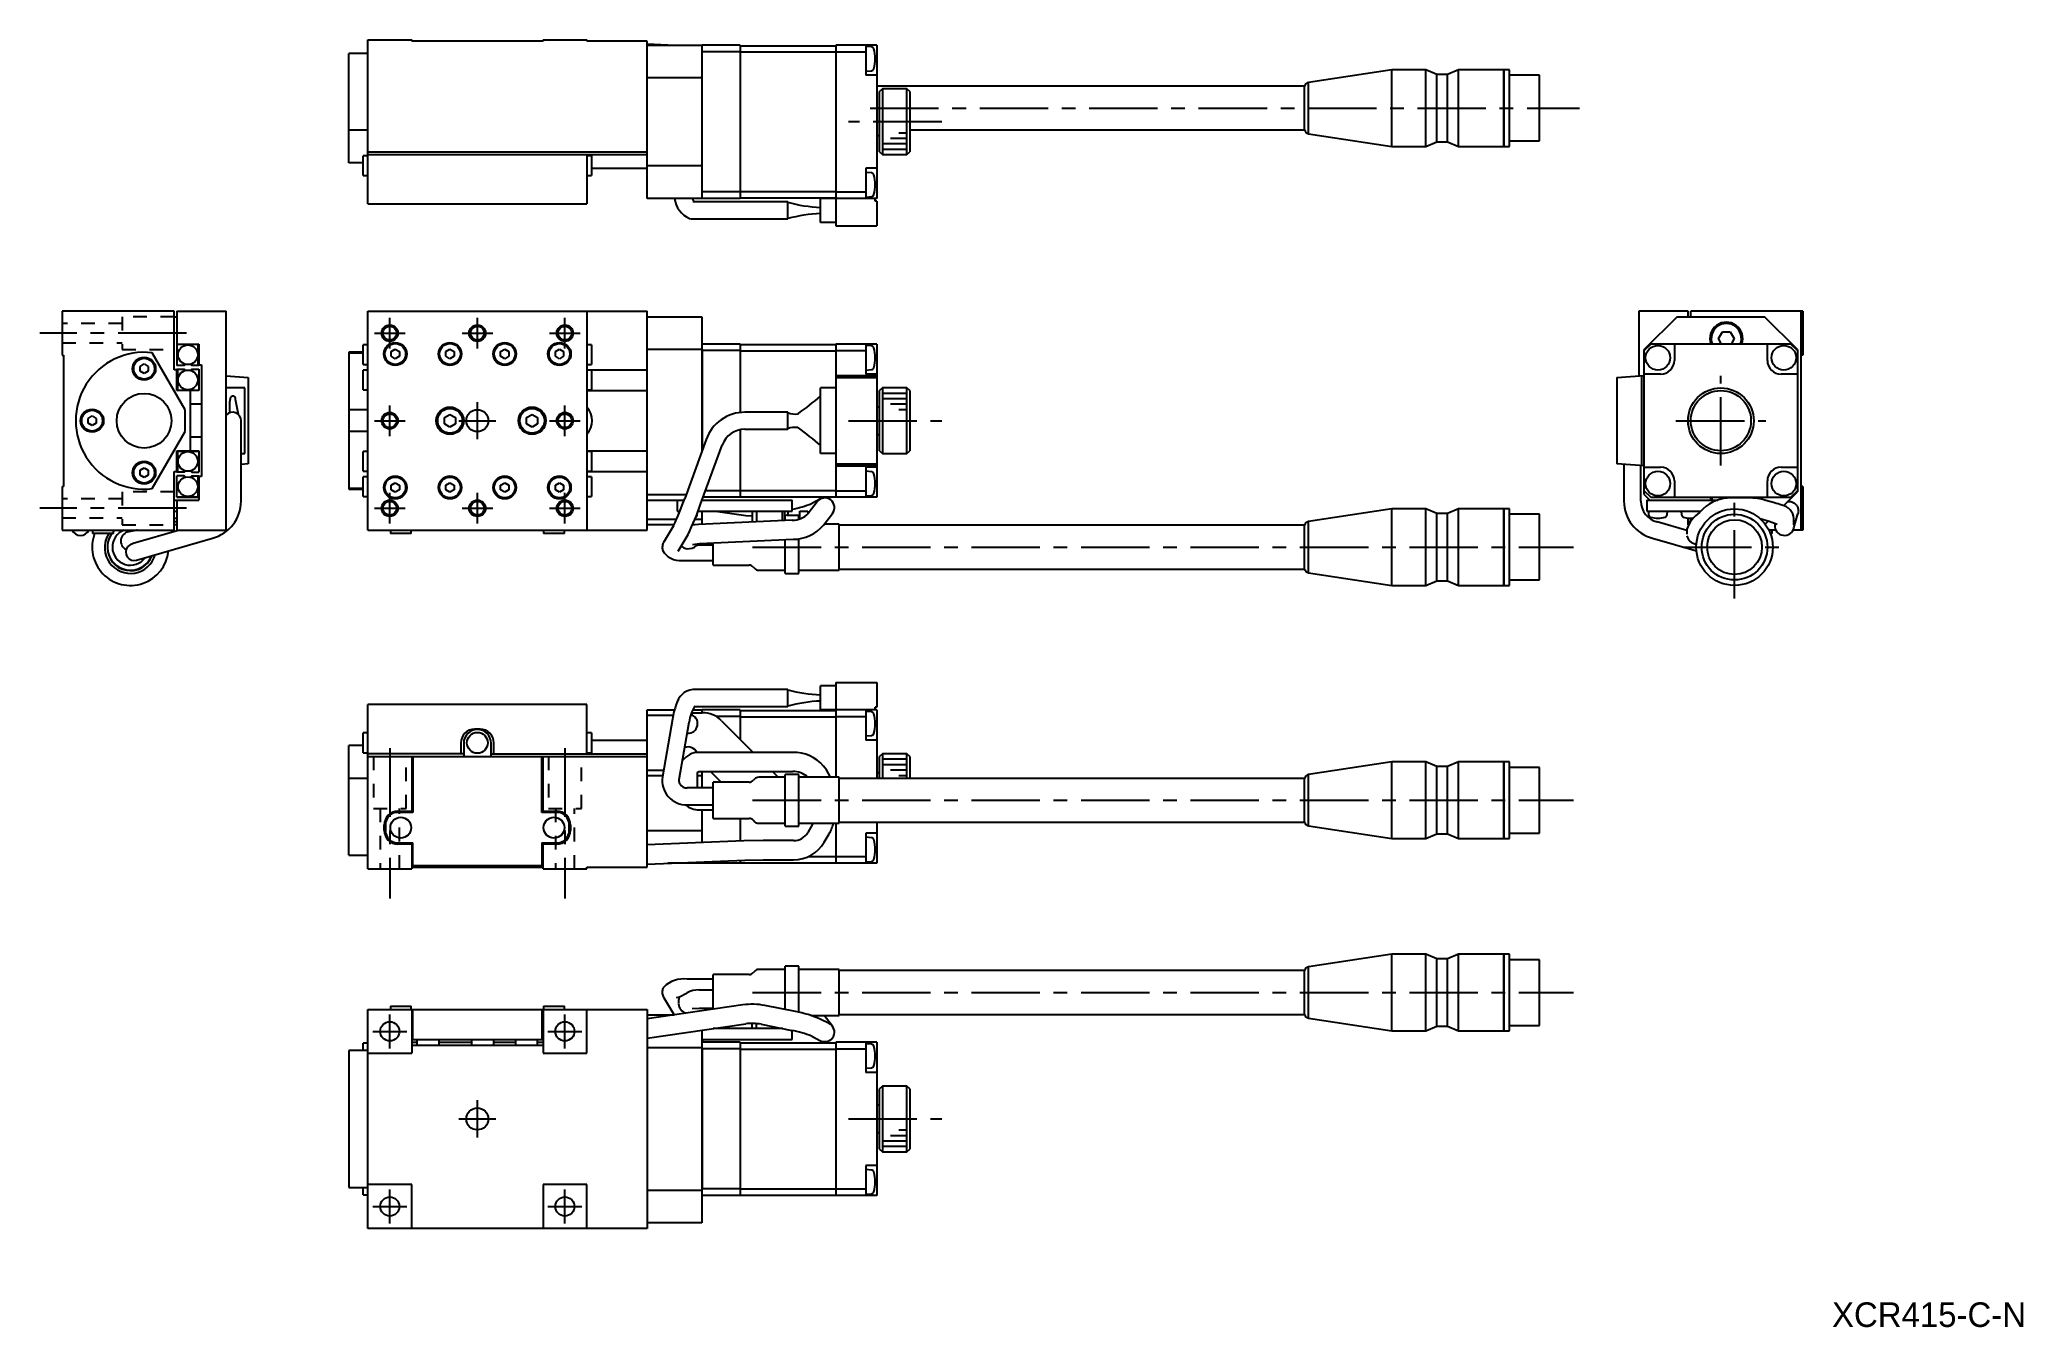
# Model space of a CAD drawing. Extents: x 45 to 408, y 17 to 252.
import ezdxf

# ---------------------------------------------------------------- set-up
doc = ezdxf.new("R2010")
doc.units = 0
doc.header["$LTSCALE"] = 10
doc.linetypes.add('CENTER', pattern=[2, 1.25, -0.25, 0.25, -0.25])
doc.linetypes.add('DOT', pattern=[0.5, 0.25, -0.25])
doc.layers.add('1', color=7, linetype='CONTINUOUS')
doc.styles.get("Standard").update_dxf_attribs({"font": 'FGP教科書体NT-M'})

msp = doc.modelspace()

# ---------------------------------------------------------------- texts
at = {"layer": '1', "color": 7}
msp.add_text('XCR415-C-N', height=4.5, dxfattribs=at).set_placement((372.563574, 16.994824))

# ---------------------------------------------------------------- linework, layer by layer
at = {"layer": '1', "color": 7, "linetype": 'CONTINUOUS'}
for p, q in [((105.050396, 252.211168), (113.050396, 252.211168)), ((105.050396, 222.211168), (105.050396, 252.211168)), ((113.050396, 252.211168), (113.050396, 251.911168)), ((137.050396, 251.911168), (113.050396, 251.911168)), ((137.050396, 252.211168), (137.050396, 251.911168)), ((137.050396, 252.211168), (145.050396, 252.211168)), ((145.050396, 252.211168), (145.050396, 251.911168)), ((156.050396, 251.911168), (145.050396, 251.911168)), ((156.050396, 223.211168), (156.050396, 251.911168)), ((159.874453, 251.211168), (156.050396, 251.368653)), ((156.050396, 251.211168), (166.050396, 251.211168)), ((166.150396, 251.211168), (166.050396, 251.111168)), ((166.050396, 251.211168), (166.050396, 223.211168)), ((173.050396, 251.211168), (166.150396, 251.211168)), ((173.050396, 251.211168), (173.050396, 223.211168)), ((173.050396, 251.111168), (190.550396, 251.111168)), ((190.550396, 251.211168), (190.550396, 218.211168)), ((198.050396, 251.211168), (190.550396, 251.211168)), ((196.050396, 251.211168), (196.050396, 245.711168)), ((197.035676, 250.874968), (196.050396, 250.961168)), ((198.050396, 251.211168), (198.050396, 223.211168)), ((105.050396, 249.711168), (101.550396, 249.711168)), ((101.550396, 229.711168), (101.550396, 249.711168)), ((173.050396, 250.011168), (166.050396, 250.011168)), ((173.050396, 249.969747), (190.550396, 249.969747)), ((190.550396, 250.011168), (196.050396, 250.011168)), ((196.050396, 246.461168), (197.035676, 246.547369)), ((292.136183, 246.711167), (276.9022, 244.395494)), ((292.136183, 232.711169), (292.136183, 246.711167)), ((298.329182, 246.711167), (292.136183, 246.711167)), ((298.329182, 232.711169), (298.329182, 246.711167)), ((300.329182, 245.861168), (298.329182, 246.711167)), ((304.329182, 246.711167), (302.329182, 245.861168)), ((304.329182, 232.711169), (304.329182, 246.711167)), ((312.586182, 246.711167), (304.329182, 246.711167)), ((312.586182, 232.711169), (312.586182, 246.711167)), ((312.636182, 246.661167), (312.586182, 246.711167)), ((312.636182, 232.711169), (312.636182, 246.711167)), ((313.636184, 246.711167), (312.636182, 246.711167)), ((313.636184, 232.711169), (313.636184, 246.711167)), ((166.050396, 245.211168), (156.050396, 245.211168)), ((198.050396, 245.711168), (196.050396, 245.711168)), ((276.178526, 243.711168), (198.050396, 243.711168)), ((199.050396, 243.211168), (198.550396, 242.711168)), ((203.550396, 243.211168), (199.050396, 243.211168)), ((199.050396, 243.211168), (199.050396, 231.211168)), ((204.050396, 242.711168), (203.550396, 243.211168)), ((203.550396, 231.211168), (203.550396, 243.211168)), ((276.178526, 235.711168), (276.178526, 243.711168)), ((276.9022, 235.026843), (276.9022, 244.395494)), ((300.329182, 233.561168), (300.329182, 245.861168)), ((302.329182, 245.861168), (300.329182, 245.861168)), ((302.329182, 233.561168), (302.329182, 245.861168)), ((319.136185, 245.711166), (313.636184, 245.711166)), ((319.136185, 233.71117), (319.136185, 245.711166)), ((198.550396, 239.711168), (198.050396, 239.711168)), ((198.550396, 231.711168), (198.550396, 242.711168)), ((204.050396, 242.711168), (204.050396, 231.711168)), ((101.550396, 235.721946), (105.050396, 235.721946)), ((204.050396, 235.711168), (276.178526, 235.711168)), ((198.050396, 234.711168), (198.550396, 234.711168)), ((276.9022, 235.026843), (292.136183, 232.711169)), ((292.136183, 232.711169), (298.329182, 232.711169)), ((298.329182, 232.711169), (300.329182, 233.561168)), ((300.329182, 233.561168), (302.329182, 233.561168)), ((302.329182, 233.561168), (304.329182, 232.711169)), ((304.329182, 232.711169), (312.586182, 232.711169)), ((312.586182, 232.711169), (312.636182, 232.761169)), ((312.636182, 232.711169), (313.636184, 232.711169)), ((313.636184, 233.71117), (319.136185, 233.71117)), ((104.200396, 229.711168), (101.550396, 229.711168)), ((105.050396, 231.011168), (104.200396, 231.011168)), ((104.200396, 227.411168), (104.200396, 231.011168)), ((105.050396, 231.711168), (156.050396, 231.711168)), ((105.050396, 231.211168), (156.050396, 231.211168)), ((145.050396, 231.211168), (145.050396, 222.211168)), ((145.900396, 231.011168), (145.050396, 231.011168)), ((145.900396, 231.011168), (145.900396, 227.411168)), ((145.900396, 228.711168), (156.050396, 228.711168)), ((156.050396, 229.211168), (166.050396, 229.211168)), ((198.050396, 228.711168), (196.050396, 228.711168)), ((196.050396, 228.711168), (196.050396, 223.211168)), ((198.550396, 231.711168), (199.050396, 231.211168)), ((199.050396, 231.211168), (203.550396, 231.211168)), ((203.550396, 231.211168), (204.050396, 231.711168)), ((104.200396, 227.411168), (105.050396, 227.411168)), ((145.050396, 227.411168), (145.900396, 227.411168)), ((197.035676, 227.874968), (196.050396, 227.961168)), ((105.050396, 222.211168), (145.050396, 222.211168)), ((166.050396, 223.211168), (156.050396, 223.211168)), ((164.68969, 222.585691), (164.346679, 223.210168)), ((181.750396, 222.586168), (164.394088, 222.586168)), ((173.050396, 224.411168), (166.050396, 224.411168)), ((166.050396, 223.311168), (166.150396, 223.211168)), ((173.050396, 223.211168), (166.150396, 223.211168)), ((173.050396, 224.45259), (190.550396, 224.45259)), ((173.050396, 223.311168), (190.550396, 223.311168)), ((181.750396, 219.486168), (181.750396, 222.586168)), ((187.750396, 218.811168), (187.750396, 223.211168)), ((198.050396, 223.211168), (187.750396, 223.211168)), ((190.550396, 224.411168), (196.050396, 224.411168)), ((196.050396, 223.461168), (197.035676, 223.547369)), ((197.750396, 222.711168), (197.750396, 223.211168)), ((198.050396, 222.711168), (197.750396, 222.711168)), ((198.050396, 222.711168), (198.050396, 218.211168)), ((164.394088, 219.486168), (181.750396, 219.486168)), ((190.550396, 218.811168), (187.750396, 218.811168)), ((190.550396, 218.211168), (198.050396, 218.211168)), ((69.662323, 202.588773), (49.162323, 202.588773)), ((49.162323, 202.588773), (49.162323, 194.588773)), ((69.662323, 191.888773), (69.662323, 202.588773)), ((69.662323, 201.588773), (70.162323, 201.588773)), ((70.162323, 202.588773), (79.162323, 202.588773)), ((70.162323, 202.588773), (70.162323, 192.688773)), ((79.162323, 162.588773), (79.162323, 202.588773)), ((105.050396, 162.588773), (105.050396, 202.588773)), ((105.050396, 202.588773), (156.050396, 202.588773)), ((145.050396, 202.588773), (145.050396, 162.588773)), ((156.050396, 162.588773), (156.050396, 202.588773)), ((156.050396, 201.588773), (166.050396, 201.588773)), ((166.050396, 201.588773), (166.050396, 176.955004)), ((337.25223, 202.588773), (337.25223, 190.768846)), ((346.25223, 202.588773), (337.25223, 202.588773)), ((344.25223, 201.588773), (338.25223, 195.588773)), ((344.25223, 201.588773), (360.25223, 201.588773)), ((346.25223, 201.588773), (346.25223, 202.588773)), ((346.75223, 201.588773), (346.75223, 202.588773)), ((367.25223, 202.588773), (346.75223, 202.588773)), ((366.25223, 195.588773), (360.25223, 201.588773)), ((366.95223, 162.588773), (366.95223, 202.588773)), ((367.25223, 202.588773), (367.25223, 194.588773)), ((70.162323, 196.588773), (74.162323, 196.588773)), ((74.062323, 196.488773), (70.162323, 196.488773)), ((74.162323, 196.588773), (74.062323, 196.488773)), ((74.062323, 192.688773), (74.062323, 196.488773)), ((74.162323, 196.588773), (74.162323, 192.688773)), ((104.200396, 192.838773), (104.200396, 196.438773)), ((105.050396, 196.438773), (104.200396, 196.438773)), ((145.900396, 196.438773), (145.050396, 196.438773)), ((145.900396, 196.438773), (145.900396, 192.838773)), ((173.050396, 196.588773), (166.050396, 196.588773)), ((173.050396, 196.588773), (173.050396, 184.084789)), ((173.050396, 196.488773), (190.550396, 196.488773)), ((198.050396, 196.588773), (190.550396, 196.588773)), ((190.550396, 196.588773), (190.550396, 168.588773)), ((196.050396, 196.588773), (196.050396, 191.088773)), ((197.035676, 196.252572), (196.050396, 196.338773)), ((198.050396, 196.588773), (198.050396, 168.588773)), ((339.45223, 196.588773), (338.25223, 195.388773)), ((365.05223, 196.588773), (339.45223, 196.588773)), ((343.75223, 196.588773), (343.75223, 193.588773)), ((351.808855, 197.588773), (352.530543, 198.838773)), ((352.386205, 196.588773), (351.808855, 197.588773)), ((352.530543, 198.838773), (353.973918, 198.838773)), ((353.973918, 198.838773), (354.695606, 197.588773)), ((354.695606, 197.588773), (354.118256, 196.588773)), ((360.75223, 193.588773), (360.75223, 196.588773)), ((366.25223, 195.388773), (365.05223, 196.588773)), ((49.162323, 194.588773), (49.462323, 194.588773)), ((49.462323, 194.588773), (49.462323, 170.588773)), ((63.412323, 192.521786), (64.162323, 192.954799)), ((63.412323, 191.65576), (63.412323, 192.521786)), ((64.162323, 192.954799), (64.912323, 192.521786)), ((64.912323, 192.521786), (64.912323, 191.65576)), ((71.662323, 184.588773), (65.651545, 194.999745)), ((71.451662, 192.688773), (70.162323, 192.688773)), ((71.451662, 192.688773), (71.670233, 192.907344)), ((72.654412, 192.907344), (72.872983, 192.688773)), ((74.162323, 192.688773), (72.872983, 192.688773)), ((74.162323, 192.788773), (74.662323, 192.788773)), ((74.662323, 192.788773), (74.662323, 172.388773)), ((104.200396, 195.088773), (101.550396, 195.088773)), ((101.550396, 195.088773), (101.550396, 170.088773)), ((101.550396, 194.999745), (104.200396, 194.999745)), ((104.200396, 192.838773), (105.050396, 192.838773)), ((109.300396, 195.221786), (110.050396, 195.654799)), ((109.300396, 194.35576), (109.300396, 195.221786)), ((110.050396, 193.922748), (109.300396, 194.35576)), ((110.050396, 195.654799), (110.800396, 195.221786)), ((110.800396, 194.35576), (110.050396, 193.922748)), ((110.800396, 195.221786), (110.800396, 194.35576)), ((119.300396, 195.221786), (120.050396, 195.654799)), ((119.300396, 194.35576), (119.300396, 195.221786)), ((120.050396, 193.922748), (119.300396, 194.35576)), ((120.050396, 195.654799), (120.800396, 195.221786)), ((120.800396, 194.35576), (120.050396, 193.922748)), ((120.800396, 195.221786), (120.800396, 194.35576)), ((129.300396, 195.221786), (130.050396, 195.654799)), ((129.300396, 194.35576), (129.300396, 195.221786)), ((130.050396, 193.922748), (129.300396, 194.35576)), ((130.050396, 195.654799), (130.800396, 195.221786)), ((130.800396, 194.35576), (130.050396, 193.922748)), ((130.800396, 195.221786), (130.800396, 194.35576)), ((139.300396, 195.221786), (140.050396, 195.654799)), ((139.300396, 194.35576), (139.300396, 195.221786)), ((140.050396, 193.922748), (139.300396, 194.35576)), ((140.050396, 195.654799), (140.800396, 195.221786)), ((140.800396, 194.35576), (140.050396, 193.922748)), ((140.800396, 195.221786), (140.800396, 194.35576)), ((145.050396, 192.838773), (145.900396, 192.838773)), ((166.050396, 195.588773), (156.050396, 195.588773)), ((166.050396, 195.488773), (166.150396, 195.388773)), ((166.150396, 195.388773), (166.150396, 177.229751)), ((173.050396, 195.388773), (166.150396, 195.388773)), ((173.050396, 195.347352), (190.550396, 195.347352)), ((190.550396, 195.388773), (196.050396, 195.388773)), ((338.25223, 169.088773), (338.25223, 195.588773)), ((366.25223, 195.588773), (366.25223, 169.588773)), ((367.25223, 194.588773), (366.95223, 194.588773)), ((64.162323, 191.222748), (63.412323, 191.65576)), ((64.912323, 191.65576), (64.162323, 191.222748)), ((70.162323, 191.888773), (69.662323, 191.888773)), ((70.162323, 188.088773), (70.162323, 191.988773)), ((70.162323, 191.988773), (71.451662, 191.988773)), ((70.262323, 191.988773), (70.262323, 188.188773)), ((71.670233, 191.770203), (71.451662, 191.988773)), ((72.872983, 191.988773), (72.654412, 191.770203)), ((72.872983, 191.988773), (74.162323, 191.988773)), ((74.162323, 191.988773), (74.162323, 188.088773)), ((79.162323, 190.768846), (83.162323, 190.489139)), ((82.562323, 188.588773), (79.162323, 188.588773)), ((82.562323, 176.588773), (82.562323, 188.588773)), ((83.162323, 190.489139), (83.162323, 174.688407)), ((104.200396, 188.238773), (104.200396, 191.838773)), ((105.050396, 191.838773), (104.200396, 191.838773)), ((145.050396, 191.888773), (156.050396, 191.888773)), ((145.900396, 191.838773), (145.050396, 191.838773)), ((145.900396, 191.838773), (145.900396, 188.238773)), ((187.750396, 176.588773), (187.750396, 188.588773)), ((190.550396, 188.588773), (187.750396, 188.588773)), ((190.550396, 190.838773), (197.750396, 190.838773)), ((190.550396, 190.489139), (198.050396, 190.489139)), ((196.050396, 191.838773), (197.035676, 191.924974)), ((198.050396, 191.088773), (196.050396, 191.088773)), ((197.750396, 190.80381), (197.750396, 190.838773)), ((198.050396, 190.80381), (197.750396, 190.80381)), ((199.050396, 188.588773), (198.550396, 188.088773)), ((199.050396, 188.588773), (199.050396, 176.588773)), ((203.550396, 188.588773), (199.050396, 188.588773)), ((203.550396, 176.588773), (203.550396, 188.588773)), ((204.050396, 188.088773), (203.550396, 188.588773)), ((333.25223, 190.489143), (338.25223, 190.838773)), ((333.25223, 190.489139), (333.25223, 174.688407)), ((337.75223, 190.80381), (337.75223, 174.373737)), ((341.25223, 191.088773), (338.25223, 191.088773)), ((366.25223, 191.088773), (363.25223, 191.088773)), ((70.162323, 188.088773), (70.262323, 188.188773)), ((74.162323, 188.088773), (70.162323, 188.088773)), ((70.262323, 188.188773), (74.162323, 188.188773)), ((72.662323, 177.088773), (72.662323, 188.088773)), ((74.662323, 185.588773), (72.662323, 185.588773)), ((81.391235, 183.723071), (80.881922, 186.477183)), ((104.200396, 188.238773), (105.050396, 188.238773)), ((145.050396, 188.238773), (145.900396, 188.238773)), ((145.050396, 188.088773), (156.050396, 188.088773)), ((198.550396, 185.088773), (198.050396, 185.088773)), ((198.550396, 177.088773), (198.550396, 188.088773)), ((204.050396, 188.088773), (204.050396, 177.088773)), ((53.912323, 183.021786), (54.662323, 183.454799)), ((53.912323, 182.15576), (53.912323, 183.021786)), ((54.662323, 181.722748), (53.912323, 182.15576)), ((54.662323, 183.454799), (55.412323, 183.021786)), ((55.412323, 182.15576), (54.662323, 181.722748)), ((55.412323, 183.021786), (55.412323, 182.15576)), ((71.662323, 180.588773), (71.662323, 184.588773)), ((81.887323, 167.872435), (81.887323, 182.588773)), ((105.050396, 184.588773), (101.550396, 184.588773)), ((119.050396, 183.166123), (120.050396, 183.743474)), ((119.050396, 182.011423), (119.050396, 183.166123)), ((120.050396, 181.434073), (119.050396, 182.011423)), ((120.050396, 183.743474), (121.050396, 183.166123)), ((121.050396, 182.011423), (120.050396, 181.434073)), ((121.050396, 183.166123), (121.050396, 182.011423)), ((134.050396, 183.166123), (135.050396, 183.743474)), ((134.050396, 182.011423), (134.050396, 183.166123)), ((135.050396, 181.434073), (134.050396, 182.011423)), ((135.050396, 183.743474), (136.050396, 183.166123)), ((136.050396, 182.011423), (135.050396, 181.434073)), ((136.050396, 183.166123), (136.050396, 182.011423)), ((181.750396, 184.138773), (173.951642, 184.138773)), ((181.750396, 181.038773), (181.750396, 184.138773)), ((183.604155, 181.329007), (183.696661, 181.289466)), ((65.651545, 170.177802), (71.662323, 180.588773)), ((74.662323, 179.588773), (72.662323, 179.588773)), ((105.050396, 180.588773), (101.550396, 180.588773)), ((166.856962, 179.171025), (162.937564, 168.402567)), ((165.850611, 167.342304), (169.77001, 178.110763)), ((173.050396, 180.946554), (173.050396, 168.588773)), ((173.951642, 181.038773), (181.750396, 181.038773)), ((198.050396, 180.088773), (198.550396, 180.088773)), ((70.262323, 176.988773), (70.162323, 177.088773)), ((70.162323, 173.188773), (70.162323, 177.088773)), ((70.162323, 177.088773), (74.162323, 177.088773)), ((70.262323, 176.988773), (70.262323, 173.188773)), ((74.162323, 176.988773), (70.262323, 176.988773)), ((74.162323, 177.088773), (74.162323, 173.188773)), ((81.887323, 176.588773), (82.562323, 176.588773)), ((83.162323, 174.688407), (81.887323, 174.59925)), ((104.200396, 173.338773), (104.200396, 176.938773)), ((105.050396, 176.938773), (104.200396, 176.938773)), ((145.050396, 177.088773), (156.050396, 177.088773)), ((145.900396, 176.938773), (145.050396, 176.938773)), ((145.900396, 176.938773), (145.900396, 173.338773)), ((190.550396, 176.588773), (187.750396, 176.588773)), ((190.550396, 174.688407), (198.050396, 174.688407)), ((190.550396, 174.338773), (197.750396, 174.338773)), ((198.050396, 174.088773), (196.050396, 174.088773)), ((196.050396, 174.088773), (196.050396, 168.588773)), ((197.750396, 174.338773), (197.750396, 174.373737)), ((198.050396, 174.373737), (197.750396, 174.373737)), ((198.550396, 177.088773), (199.050396, 176.588773)), ((199.050396, 176.588773), (203.550396, 176.588773)), ((203.550396, 176.588773), (204.050396, 177.088773)), ((338.25223, 174.338773), (333.25223, 174.688413)), ((334.52723, 174.59925), (334.52723, 167.872435)), ((337.62723, 167.872435), (337.62723, 174.382477)), ((338.25223, 174.088773), (341.25223, 174.088773)), ((363.25223, 174.088773), (366.25223, 174.088773)), ((49.162323, 170.588773), (49.162323, 162.588773)), ((49.162323, 170.588773), (49.462323, 170.588773)), ((63.412323, 173.521786), (64.162323, 173.954799)), ((63.412323, 172.65576), (63.412323, 173.521786)), ((64.162323, 172.222748), (63.412323, 172.65576)), ((64.162323, 173.954799), (64.912323, 173.521786)), ((64.912323, 172.65576), (64.162323, 172.222748)), ((64.912323, 173.521786), (64.912323, 172.65576)), ((69.662323, 173.288773), (70.162323, 173.288773)), ((69.662323, 162.588773), (69.662323, 173.288773)), ((71.451662, 173.188773), (70.162323, 173.188773)), ((71.451662, 172.488773), (70.162323, 172.488773)), ((70.162323, 168.588773), (70.162323, 172.488773)), ((71.451662, 173.188773), (71.670233, 173.407344)), ((71.670233, 172.270203), (71.451662, 172.488773)), ((72.654412, 173.407344), (72.872983, 173.188773)), ((72.872983, 172.488773), (72.654412, 172.270203)), ((72.872983, 173.188773), (74.162323, 173.188773)), ((72.872983, 172.488773), (74.162323, 172.488773)), ((74.062323, 168.688773), (74.062323, 172.488773)), ((74.162323, 172.488773), (74.162323, 168.088773)), ((74.662323, 172.388773), (74.162323, 172.388773)), ((104.200396, 173.338773), (105.050396, 173.338773)), ((104.200396, 168.738773), (104.200396, 172.338773)), ((105.050396, 172.338773), (104.200396, 172.338773)), ((109.300396, 170.821786), (110.050396, 171.254799)), ((109.300396, 169.95576), (109.300396, 170.821786)), ((110.050396, 171.254799), (110.800396, 170.821786)), ((110.800396, 170.821786), (110.800396, 169.95576)), ((119.300396, 170.821786), (120.050396, 171.254799)), ((119.300396, 169.95576), (119.300396, 170.821786)), ((120.050396, 171.254799), (120.800396, 170.821786)), ((120.800396, 170.821786), (120.800396, 169.95576)), ((129.300396, 170.821786), (130.050396, 171.254799)), ((129.300396, 169.95576), (129.300396, 170.821786)), ((130.050396, 171.254799), (130.800396, 170.821786)), ((130.800396, 170.821786), (130.800396, 169.95576)), ((139.300396, 170.821786), (140.050396, 171.254799)), ((139.300396, 169.95576), (139.300396, 170.821786)), ((140.050396, 171.254799), (140.800396, 170.821786)), ((140.800396, 170.821786), (140.800396, 169.95576)), ((145.050396, 173.338773), (145.900396, 173.338773)), ((145.050396, 173.288773), (156.050396, 173.288773)), ((145.900396, 172.338773), (145.050396, 172.338773)), ((145.900396, 172.338773), (145.900396, 168.738773)), ((197.035676, 173.252572), (196.050396, 173.338773)), ((343.75223, 171.588773), (343.75223, 168.588773)), ((360.75223, 168.588773), (360.75223, 171.588773)), ((367.25223, 170.588773), (366.95223, 170.588773)), ((367.25223, 170.588773), (367.25223, 162.588773)), ((69.662323, 168.088773), (74.162323, 168.088773)), ((70.162323, 168.688773), (74.062323, 168.688773)), ((70.162323, 168.588773), (74.162323, 168.588773)), ((70.162323, 168.088773), (70.162323, 162.588773)), ((74.062323, 168.688773), (74.162323, 168.588773)), ((104.200396, 170.177802), (101.550396, 170.177802)), ((101.550396, 170.088773), (104.200396, 170.088773)), ((104.200396, 168.738773), (105.050396, 168.738773)), ((110.050396, 169.522748), (109.300396, 169.95576)), ((110.800396, 169.95576), (110.050396, 169.522748)), ((120.050396, 169.522748), (119.300396, 169.95576)), ((120.800396, 169.95576), (120.050396, 169.522748)), ((130.050396, 169.522748), (129.300396, 169.95576)), ((130.800396, 169.95576), (130.050396, 169.522748)), ((140.050396, 169.522748), (139.300396, 169.95576)), ((140.800396, 169.95576), (140.050396, 169.522748)), ((145.050396, 168.738773), (145.900396, 168.738773)), ((156.050396, 169.088773), (163.187323, 169.088773)), ((156.050396, 168.088773), (162.822447, 168.088773)), ((161.550396, 168.088773), (161.550396, 166.088773)), ((166.122304, 168.088773), (182.550396, 168.088773)), ((173.050396, 168.588773), (166.304289, 168.588773)), ((173.050396, 169.788773), (166.741053, 169.788773)), ((173.050396, 169.830194), (190.550396, 169.830194)), ((173.050396, 168.688773), (190.550396, 168.688773)), ((182.550396, 166.088773), (182.550396, 168.088773)), ((187.159601, 167.783573), (185.522731, 165.640253)), ((187.775045, 168.290273), (186.138134, 167.481292)), ((190.550396, 169.788773), (196.050396, 169.788773)), ((198.050396, 168.588773), (190.550396, 168.588773)), ((196.050396, 168.838773), (197.035676, 168.924974)), ((338.25223, 169.788773), (339.45223, 168.588773)), ((338.25223, 169.088773), (339.25223, 168.088773)), ((338.75223, 168.088773), (338.75223, 166.088773)), ((338.75223, 168.088773), (351.708875, 168.088773)), ((339.45223, 168.588773), (365.05223, 168.588773)), ((352.175962, 168.224622), (352.386205, 168.588773)), ((354.118256, 168.588773), (354.186015, 168.471411)), ((357.261645, 168.471411), (354.141552, 168.471411)), ((362.026737, 167.592845), (360.493415, 168.03865)), ((363.669817, 167.00636), (366.25223, 169.588773)), ((364.498327, 167.83487), (364.639765, 167.843002)), ((364.639765, 167.843002), (364.781324, 167.839575)), ((364.781324, 167.839575), (364.922079, 167.824609)), ((364.922079, 167.824609), (365.061108, 167.798203)), ((365.05223, 168.588773), (366.25223, 169.788773)), ((365.061108, 167.798203), (365.197503, 167.760529)), ((365.197503, 167.760529), (365.330372, 167.711834)), ((365.330372, 167.711834), (365.458847, 167.652436)), ((365.458847, 167.652436), (365.582087, 167.582724)), ((365.582087, 167.582724), (365.699288, 167.503153)), ((365.699288, 167.503153), (365.809681, 167.414243)), ((365.809681, 167.414243), (365.912546, 167.316576)), ((365.912546, 167.316576), (366.007211, 167.210791)), ((366.007211, 167.210791), (366.093055, 167.097578)), ((366.093055, 167.097578), (366.169519, 166.977679)), ((366.169519, 166.977679), (366.236102, 166.851876)), ((366.236102, 166.851876), (366.292368, 166.720994)), ((366.292368, 166.720994), (366.33795, 166.585886)), ((69.662323, 166.088773), (70.162323, 166.088773)), ((70.162323, 164.088773), (69.662323, 164.088773)), ((70.162323, 163.588773), (69.662323, 163.588773)), ((69.766286, 164.088757), (69.663114, 164.203142)), ((70.162209, 163.56712), (70.149409, 163.588931)), ((156.050396, 164.588773), (161.442228, 164.588773)), ((160.981234, 163.588773), (156.050396, 163.588773)), ((160.873537, 163.388916), (159.083704, 160.343373)), ((161.550396, 166.088773), (162.06009, 166.088773)), ((161.800396, 166.088773), (161.846923, 165.556975)), ((165.453538, 163.631521), (164.363315, 163.535407)), ((164.833654, 163.588773), (164.386267, 163.588773)), ((164.799182, 164.588773), (166.050396, 164.588773)), ((165.24066, 165.405986), (165.275305, 165.801978)), ((165.384707, 166.088773), (182.550396, 166.088773)), ((182.58475, 164.410213), (165.453538, 163.631521)), ((166.050396, 166.088773), (166.050396, 163.658651)), ((174.083872, 165.220474), (168.113673, 166.088773)), ((175.250381, 165.134062), (174.083872, 165.220474)), ((175.250396, 166.088773), (175.250396, 164.076833)), ((176.067642, 166.088773), (176.067642, 164.11398)), ((180.735075, 166.088773), (180.735075, 164.326136)), ((181.150396, 166.088773), (181.150396, 164.345015)), ((181.605521, 165.358773), (181.300396, 165.243498)), ((181.300396, 164.351833), (181.300396, 165.243498)), ((181.605521, 165.358773), (183.800396, 165.358773)), ((181.850396, 165.358773), (181.850396, 166.088773)), ((183.800396, 164.606171), (183.800396, 165.358773)), ((183.800396, 164.858773), (183.950396, 164.858773)), ((183.950396, 164.651219), (183.950396, 166.088773)), ((183.950396, 166.088773), (185.450396, 166.088773)), ((185.450396, 166.088773), (185.450396, 165.552486)), ((188.304322, 163.51593), (189.941192, 165.659249)), ((191.136183, 163.688773), (188.436324, 163.688773)), ((191.136183, 155.288773), (191.136183, 163.688773)), ((276.178526, 163.488773), (191.136183, 163.488773)), ((276.178526, 155.488773), (276.178526, 163.488773)), ((292.136183, 166.488772), (276.9022, 164.173099)), ((276.9022, 154.804448), (276.9022, 164.173099)), ((298.329182, 166.488772), (292.136183, 166.488772)), ((292.136183, 152.488774), (292.136183, 166.488772)), ((300.329182, 165.638773), (298.329182, 166.488772)), ((298.329182, 152.488774), (298.329182, 166.488772)), ((302.329182, 165.638773), (300.329182, 165.638773)), ((300.329182, 153.338773), (300.329182, 165.638773)), ((304.329182, 166.488772), (302.329182, 165.638773)), ((302.329182, 153.338773), (302.329182, 165.638773)), ((312.586182, 166.488772), (304.329182, 166.488772)), ((304.329182, 152.488774), (304.329182, 166.488772)), ((312.636182, 166.438772), (312.586182, 166.488772)), ((312.586182, 152.488774), (312.586182, 166.488772)), ((313.636184, 166.488772), (312.636182, 166.488772)), ((312.636182, 152.488774), (312.636182, 166.488772)), ((313.636184, 152.488774), (313.636184, 166.488772)), ((319.136185, 165.488771), (313.636184, 165.488771)), ((319.136185, 153.488775), (319.136185, 165.488771)), ((338.75223, 166.088773), (348.61392, 166.088773)), ((339.00223, 166.088773), (339.061967, 165.405986)), ((346.005714, 162.533011), (340.62173, 164.092389)), ((342.442494, 165.405986), (342.50223, 166.088773)), ((345.00223, 166.088773), (345.061967, 165.405986)), ((346.25223, 163.566796), (346.25223, 164.813836)), ((346.648636, 164.088773), (346.25223, 164.088773)), ((346.265126, 163.588773), (346.25223, 163.588773)), ((346.75223, 164.2038), (346.75223, 164.788773)), ((349.028658, 166.496066), (348.34704, 165.826683)), ((348.491732, 165.968778), (348.50223, 166.088773)), ((359.419918, 164.705833), (361.049595, 164.232013)), ((360.35223, 163.688772), (360.930187, 164.26673)), ((361.049595, 164.232013), (362.542299, 163.65496)), ((362.105171, 163.870728), (362.105171, 163.579606)), ((362.10536, 163.537397), (362.105513, 163.523171)), ((365.605171, 163.579606), (365.605171, 164.695268)), ((365.605316, 163.562537), (365.605171, 163.579606)), ((365.609737, 163.011908), (366.34203, 165.598045)), ((366.33795, 166.585886), (366.372551, 166.447438)), ((366.375483, 165.737187), (366.34203, 165.598045)), ((366.372551, 166.447438), (366.395942, 166.306553)), ((366.39771, 165.878536), (366.375483, 165.737187)), ((366.395942, 166.306553), (366.407973, 166.164153)), ((366.408563, 166.021169), (366.39771, 165.878536)), ((366.407973, 166.164153), (366.408563, 166.021169)), ((49.162323, 162.588773), (69.662323, 162.588773)), ((54.762323, 162.588773), (54.762323, 161.988773)), ((58.562323, 161.988773), (54.762323, 161.988773)), ((57.721688, 161.988773), (57.512469, 161.595289)), ((58.562323, 161.988773), (58.562323, 162.588773)), ((58.606999, 162.588773), (58.562323, 162.50475)), ((61.218266, 159.630408), (61.13012, 159.52908)), ((62.965034, 162.588773), (61.365431, 162.313405)), ((70.601367, 162.588773), (62.144413, 160.139364)), ((62.793531, 157.099962), (76.65524, 161.114766)), ((70.162323, 162.588773), (79.162323, 162.588773)), ((70.408839, 162.533011), (70.408839, 162.588773)), ((105.050396, 162.588773), (156.050396, 162.588773)), ((109.150396, 162.588773), (109.150396, 161.988773)), ((112.950396, 161.988773), (109.150396, 161.988773)), ((112.950396, 161.988773), (112.950396, 162.588773)), ((137.150396, 162.588773), (137.150396, 161.988773)), ((140.950396, 161.988773), (137.150396, 161.988773)), ((140.950396, 161.988773), (140.950396, 162.588773)), ((158.849656, 159.682617), (158.831834, 159.486621)), ((158.831834, 159.486621), (158.835548, 159.292145)), ((158.88967, 159.878455), (158.849656, 159.682617)), ((159.083704, 160.343373), (159.072784, 160.324545)), ((161.756338, 158.772695), (163.546171, 161.818238)), ((162.591279, 159.485536), (162.313912, 159.721465)), ((164.378847, 159.980256), (165.612465, 160.135131)), ((165.214237, 159.807125), (165.083772, 159.75806)), ((165.323141, 159.835051), (165.214237, 159.807125)), ((165.437137, 159.852206), (165.323141, 159.835051)), ((165.550396, 159.857778), (165.437137, 159.852206)), ((168.136183, 159.857778), (165.550396, 159.857778)), ((165.612465, 160.135131), (182.743677, 160.913823)), ((168.136183, 156.188773), (168.136183, 160.249846)), ((181.300396, 154.688773), (181.300396, 160.848219)), ((183.800396, 154.688773), (183.800396, 161.02586)), ((339.759313, 161.114766), (347.787235, 158.789617)), ((346.005714, 162.588773), (345.813186, 162.588773)), ((346.007903, 162.749886), (346.005714, 162.662018)), ((346.005714, 162.662018), (346.005714, 161.883326)), ((346.005714, 161.883326), (346.006024, 161.850374)), ((362.315781, 162.588773), (361.028375, 162.588773)), ((361.65223, 161.988773), (361.290578, 161.988773)), ((361.65223, 161.988773), (361.65223, 162.588773)), ((367.25223, 162.588773), (365.444996, 162.588773)), ((158.835548, 159.292145), (158.860118, 159.100795)), ((158.860118, 159.100795), (158.904837, 158.914058)), ((163.380711, 157.038773), (168.136183, 157.038773)), ((168.136183, 156.188773), (174.721969, 156.188773)), ((175.429076, 155.89588), (175.74329, 155.581666)), ((176.450396, 155.288773), (181.300396, 155.288773)), ((181.300396, 154.688773), (183.800396, 154.688773)), ((183.800396, 155.288773), (191.136183, 155.288773)), ((191.136183, 155.488773), (276.178526, 155.488773)), ((276.9022, 154.804448), (292.136183, 152.488774)), ((292.136183, 152.488774), (298.329182, 152.488774)), ((298.329182, 152.488774), (300.329182, 153.338773)), ((300.329182, 153.338773), (302.329182, 153.338773)), ((302.329182, 153.338773), (304.329182, 152.488774)), ((304.329182, 152.488774), (312.586182, 152.488774)), ((312.586182, 152.488774), (312.636182, 152.538774)), ((312.636182, 152.488774), (313.636184, 152.488774)), ((313.636184, 153.488775), (319.136185, 153.488775)), ((187.750396, 129.730365), (187.750396, 134.130365)), ((190.550396, 134.130365), (187.750396, 134.130365)), ((190.550396, 134.730365), (198.050396, 134.730365)), ((190.550396, 134.730365), (190.550396, 117.430365)), ((198.050396, 134.730365), (198.050396, 130.230365)), ((145.050396, 130.730365), (105.050396, 130.730365)), ((105.050396, 100.730365), (105.050396, 130.730365)), ((145.050396, 121.730365), (145.050396, 130.730365)), ((181.750396, 133.455365), (164.394088, 133.455365)), ((181.750396, 130.355365), (181.750396, 133.455365)), ((156.050396, 129.730365), (161.063062, 129.730365)), ((156.050396, 101.030365), (156.050396, 129.730365)), ((160.812139, 128.730365), (156.050396, 128.730365)), ((160.681831, 128.052164), (158.891998, 117.536974)), ((161.948043, 117.016792), (163.737876, 127.531983)), ((164.155076, 129.230365), (166.136183, 129.230365)), ((164.346257, 129.730365), (166.050396, 129.730365)), ((164.689455, 130.355365), (181.750396, 130.355365)), ((166.150396, 129.730365), (166.050396, 129.630365)), ((166.050396, 129.730365), (166.050396, 129.230365)), ((173.050396, 129.730365), (166.150396, 129.730365)), ((173.050396, 128.530365), (168.687653, 128.530365)), ((169.671717, 127.765899), (175.460735, 121.976881)), ((173.050396, 129.730365), (173.050396, 124.387219)), ((173.050396, 129.630365), (190.550396, 129.630365)), ((173.050396, 128.488943), (190.550396, 128.488943)), ((198.050396, 129.730365), (187.750396, 129.730365)), ((190.550396, 128.530365), (196.050396, 128.530365)), ((196.050396, 129.730365), (196.050396, 124.230365)), ((197.035676, 129.394164), (196.050396, 129.480365)), ((197.750396, 129.730365), (197.750396, 130.230365)), ((198.050396, 130.230365), (197.750396, 130.230365)), ((198.050396, 129.730365), (198.050396, 117.230365)), ((104.200396, 123.230365), (101.550396, 123.230365)), ((101.550396, 103.230365), (101.550396, 123.230365)), ((105.050396, 125.530365), (104.200396, 125.530365)), ((104.200396, 121.930365), (104.200396, 125.530365)), ((122.050396, 123.730365), (122.050396, 121.730365)), ((122.550396, 123.680365), (122.550396, 121.230365)), ((125.550396, 126.230365), (124.550396, 126.230365)), ((127.550396, 121.230365), (127.550396, 123.680365)), ((128.050396, 121.730365), (128.050396, 123.730365)), ((145.900396, 125.530365), (145.050396, 125.530365)), ((145.900396, 125.530365), (145.900396, 121.930365)), ((145.900396, 124.230365), (156.050396, 124.230365)), ((196.050396, 124.980365), (197.035676, 125.066566)), ((198.050396, 124.230365), (196.050396, 124.230365)), ((104.200396, 121.930365), (105.050396, 121.930365)), ((122.550396, 121.730365), (105.050396, 121.730365)), ((105.050396, 121.230365), (156.050396, 121.230365)), ((113.050396, 121.230365), (113.050396, 111.030365)), ((113.250396, 121.230365), (113.250396, 111.030365)), ((127.550396, 121.730365), (156.050396, 121.730365)), ((136.850396, 111.030365), (136.850396, 121.230365)), ((137.050396, 111.030365), (137.050396, 121.230365)), ((145.050396, 121.930365), (145.900396, 121.930365)), ((182.664214, 121.976881), (165.533001, 121.976881)), ((199.050396, 121.730365), (198.550396, 121.230365)), ((198.550396, 117.230365), (198.550396, 121.230365)), ((199.050396, 121.730365), (199.050396, 117.230365)), ((203.550396, 121.730365), (199.050396, 121.730365)), ((203.550396, 117.230365), (203.550396, 121.730365)), ((204.050396, 121.230365), (203.550396, 121.730365)), ((204.050396, 121.230365), (204.050396, 117.230365)), ((292.136183, 120.230364), (276.9022, 117.91469)), ((292.136183, 106.230366), (292.136183, 120.230364)), ((298.329182, 120.230364), (292.136183, 120.230364)), ((298.329182, 106.230366), (298.329182, 120.230364)), ((300.329182, 119.380365), (298.329182, 120.230364)), ((304.329182, 120.230364), (302.329182, 119.380365)), ((304.329182, 106.230366), (304.329182, 120.230364)), ((312.586182, 120.230364), (304.329182, 120.230364)), ((312.586182, 106.230366), (312.586182, 120.230364)), ((312.636182, 120.180364), (312.586182, 120.230364)), ((312.636182, 106.230366), (312.636182, 120.230364)), ((313.636184, 120.230364), (312.636182, 120.230364)), ((313.636184, 106.230366), (313.636184, 120.230364)), ((105.050396, 117.219587), (101.550396, 117.219587)), ((156.050396, 118.730365), (159.09513, 118.730365)), ((158.924916, 117.730365), (156.050396, 117.730365)), ((161.930737, 116.819809), (161.940303, 116.96453)), ((161.938354, 116.675674), (161.930737, 116.819809)), ((161.96261, 116.53471), (161.938354, 116.675674)), ((161.940303, 116.96453), (161.948043, 117.016792)), ((162.002452, 116.399035), (161.96261, 116.53471)), ((162.056564, 116.270223), (162.002452, 116.399035)), ((162.123572, 116.149372), (162.056564, 116.270223)), ((165.300396, 118.270999), (165.300668, 118.281252)), ((165.300396, 115.480365), (165.300396, 118.270999)), ((166.050396, 117.730365), (165.300396, 117.730365)), ((165.300668, 118.281252), (165.302453, 118.299064)), ((165.302453, 118.299064), (165.306089, 118.317355)), ((165.306089, 118.317355), (165.311767, 118.335902)), ((165.311767, 118.335902), (165.31942, 118.353993)), ((165.31942, 118.353993), (165.327516, 118.368963)), ((165.327516, 118.368963), (165.336338, 118.382413)), ((165.336338, 118.382413), (165.345637, 118.394426)), ((165.345637, 118.394426), (165.355242, 118.405137)), ((165.355242, 118.405137), (165.365036, 118.414687)), ((165.365036, 118.414687), (165.374935, 118.423206)), ((165.374935, 118.423206), (165.38488, 118.430806)), ((165.38488, 118.430806), (165.394828, 118.437582)), ((165.394828, 118.437582), (165.404747, 118.443616)), ((165.404747, 118.443616), (165.414614, 118.448978)), ((165.414614, 118.448978), (165.425509, 118.454229)), ((165.425509, 118.454229), (165.436283, 118.458786)), ((165.436283, 118.458786), (165.446894, 118.462705)), ((165.446894, 118.462705), (165.457341, 118.466046)), ((165.457341, 118.466046), (165.467622, 118.468861)), ((165.467622, 118.468861), (165.477739, 118.471194)), ((165.477739, 118.471194), (165.487694, 118.473083)), ((165.487694, 118.473083), (165.497493, 118.474561)), ((165.497493, 118.474561), (165.507139, 118.475656)), ((165.507139, 118.475656), (165.516638, 118.476392)), ((165.516638, 118.476392), (165.525996, 118.476792)), ((165.525996, 118.476792), (165.533001, 118.476881)), ((165.533001, 118.476881), (182.664214, 118.476881)), ((166.050396, 118.476881), (166.050396, 115.480365)), ((169.593542, 116.530365), (167.772222, 118.351685)), ((168.136183, 109.930365), (168.136183, 116.530365)), ((174.721969, 116.530365), (168.136183, 116.530365)), ((175.74329, 117.137471), (175.429076, 116.823258)), ((181.300396, 117.430365), (176.450396, 117.430365)), ((178.960735, 118.476881), (180.007251, 117.430365)), ((181.300396, 108.530365), (181.300396, 117.930365)), ((183.800396, 117.930365), (181.300396, 117.930365)), ((183.800396, 108.530365), (183.800396, 117.930365)), ((191.136183, 117.430365), (183.800396, 117.430365)), ((188.824739, 118.777757), (188.313526, 119.459374)), ((189.596172, 117.430733), (188.824739, 118.777757)), ((191.136183, 109.030365), (191.136183, 117.430365)), ((276.178526, 117.230365), (191.136183, 117.230365)), ((198.550396, 118.230365), (198.050396, 118.230365)), ((276.178526, 109.230365), (276.178526, 117.230365)), ((276.9022, 108.546039), (276.9022, 117.91469)), ((300.329182, 107.080365), (300.329182, 119.380365)), ((302.329182, 119.380365), (300.329182, 119.380365)), ((302.329182, 107.080365), (302.329182, 119.380365)), ((319.136185, 119.230363), (313.636184, 119.230363)), ((319.136185, 107.230367), (319.136185, 119.230363)), ((168.136183, 115.480365), (163.380711, 115.480365)), ((163.380711, 112.380365), (168.136183, 112.380365)), ((110.550396, 111.230365), (113.050396, 111.230365)), ((113.250396, 111.030365), (110.550396, 111.030365)), ((139.550396, 111.030365), (136.850396, 111.030365)), ((137.050396, 111.230365), (139.550396, 111.230365)), ((165.550396, 111.480365), (168.136183, 111.480365)), ((166.050396, 111.480365), (166.050396, 105.487673)), ((168.136183, 109.930365), (174.721969, 109.930365)), ((173.050396, 109.930365), (173.050396, 105.775951)), ((175.429076, 109.637471), (175.74329, 109.323258)), ((176.450396, 109.030365), (181.300396, 109.030365)), ((183.800396, 109.030365), (191.136183, 109.030365)), ((186.307192, 108.865107), (185.405142, 107.331785)), ((186.39801, 109.029839), (186.307192, 108.865107)), ((190.550396, 109.030365), (190.550396, 101.730365)), ((191.136183, 109.230365), (276.178526, 109.230365)), ((198.050396, 109.230365), (198.050396, 101.730365)), ((108.050396, 107.730365), (108.050396, 108.730365)), ((108.250396, 108.730365), (108.250396, 107.730365)), ((110.550396, 105.430365), (113.250396, 105.430365)), ((113.050396, 105.230365), (110.550396, 105.230365)), ((113.050396, 105.430365), (113.050396, 100.730365)), ((113.250396, 101.230365), (113.250396, 105.430365)), ((136.850396, 105.430365), (139.550396, 105.430365)), ((136.850396, 105.430365), (136.850396, 101.230365)), ((137.050396, 100.730365), (137.050396, 105.430365)), ((139.550396, 105.230365), (137.050396, 105.230365)), ((141.850396, 107.730365), (141.850396, 108.730365)), ((142.050396, 108.730365), (142.050396, 107.730365)), ((156.050396, 107.730365), (166.050396, 107.730365)), ((173.759995, 105.805174), (156.050396, 105.075847)), ((177.254561, 105.877424), (173.759995, 105.805174)), ((182.832872, 105.877424), (177.254561, 105.877424)), ((181.300396, 108.530365), (183.800396, 108.530365)), ((188.421829, 105.557074), (189.323879, 107.090396)), ((198.050396, 107.230365), (196.050396, 107.230365)), ((196.050396, 107.230365), (196.050396, 101.730365)), ((197.035676, 106.394164), (196.050396, 106.480365)), ((276.9022, 108.546039), (292.136183, 106.230366)), ((292.136183, 106.230366), (298.329182, 106.230366)), ((298.329182, 106.230366), (300.329182, 107.080365)), ((300.329182, 107.080365), (302.329182, 107.080365)), ((302.329182, 107.080365), (304.329182, 106.230366)), ((304.329182, 106.230366), (312.586182, 106.230366)), ((312.586182, 106.230366), (312.636182, 106.280366)), ((312.636182, 106.230366), (313.636184, 106.230366)), ((313.636184, 107.230367), (319.136185, 107.230367)), ((101.550396, 103.230365), (105.050396, 103.230365)), ((156.050396, 101.57288), (173.904012, 102.308139)), ((166.050396, 101.730365), (159.874453, 101.730365)), ((166.050396, 101.984706), (166.050396, 101.730365)), ((166.050396, 101.830365), (166.150396, 101.730365)), ((173.050396, 101.730365), (166.150396, 101.730365)), ((173.050396, 102.272984), (173.050396, 101.730365)), ((173.050396, 101.830365), (190.550396, 101.830365)), ((173.904012, 102.308139), (177.254561, 102.377424)), ((177.254561, 102.377424), (182.832872, 102.377424)), ((185.557076, 102.971786), (190.550396, 102.971786)), ((190.550396, 102.930365), (196.050396, 102.930365)), ((198.050396, 101.730365), (190.550396, 101.730365)), ((196.050396, 101.980365), (197.035676, 102.066566)), ((105.050396, 100.730365), (113.050396, 100.730365)), ((113.050396, 101.030365), (137.050396, 101.030365)), ((136.850396, 101.230365), (113.250396, 101.230365)), ((137.050396, 100.730365), (145.050396, 100.730365)), ((145.050396, 101.030365), (156.050396, 101.030365)), ((145.050396, 100.730365), (145.050396, 101.030365)), ((292.136183, 85.107994), (276.9022, 82.792321)), ((292.136183, 71.107996), (292.136183, 85.107994)), ((298.329182, 85.107994), (292.136183, 85.107994)), ((298.329182, 71.107996), (298.329182, 85.107994)), ((300.329182, 84.257995), (298.329182, 85.107994)), ((300.329182, 71.957995), (300.329182, 84.257995)), ((302.329182, 84.257995), (300.329182, 84.257995)), ((304.329182, 85.107994), (302.329182, 84.257995)), ((302.329182, 71.957995), (302.329182, 84.257995)), ((304.329182, 71.107996), (304.329182, 85.107994)), ((312.586182, 85.107994), (304.329182, 85.107994)), ((312.586182, 71.107996), (312.586182, 85.107994)), ((312.636182, 85.057994), (312.586182, 85.107994)), ((312.636182, 71.107996), (312.636182, 85.107994)), ((313.636184, 85.107994), (312.636182, 85.107994)), ((313.636184, 71.107996), (313.636184, 85.107994)), ((319.136185, 84.107993), (313.636184, 84.107993)), ((319.136185, 72.107997), (319.136185, 84.107993)), ((168.136183, 80.557996), (163.380711, 80.557996)), ((168.136183, 75.048092), (168.136183, 81.407995)), ((174.721969, 81.407995), (168.136183, 81.407995)), ((175.74329, 82.015102), (175.429076, 81.700889)), ((181.300396, 82.307995), (176.450396, 82.307995)), ((183.800396, 82.907996), (181.300396, 82.907996)), ((181.300396, 74.992652), (181.300396, 82.907996)), ((183.800396, 74.485783), (183.800396, 82.907996)), ((191.136183, 82.307995), (183.800396, 82.307995)), ((191.136183, 73.907995), (191.136183, 82.307995)), ((276.178526, 82.107995), (191.136183, 82.107995)), ((276.178526, 74.107995), (276.178526, 82.107995)), ((276.9022, 73.42367), (276.9022, 82.792321)), ((158.839198, 78.347137), (158.830845, 78.1516)), ((158.830845, 78.1516), (158.843734, 77.958296)), ((158.869459, 78.543253), (158.839198, 78.347137)), ((158.843734, 77.958296), (158.877174, 77.768782)), ((158.877174, 77.768782), (158.930454, 77.584483)), ((158.930454, 77.584483), (159.002894, 77.406631)), ((159.002894, 77.406631), (159.083704, 77.253395)), ((159.083704, 77.253395), (160.873537, 74.207852)), ((161.450242, 77.19174), (161.990625, 77.342205)), ((161.925558, 77.329998), (161.800396, 76.668691)), ((161.800396, 76.668691), (161.800396, 76.140262)), ((161.800396, 76.140262), (161.800976, 76.09449)), ((161.990814, 77.34224), (163.380711, 78.067689)), ((165.550396, 78.570987), (168.136183, 78.570987)), ((105.050396, 75.007996), (156.050396, 75.007996)), ((105.050396, 35.007996), (105.050396, 75.007996)), ((109.150396, 75.607996), (112.950396, 75.607996)), ((109.150396, 75.607996), (109.150396, 75.007996)), ((112.950396, 75.007996), (112.950396, 75.607996)), ((113.050396, 75.007996), (113.050396, 67.007996)), ((113.050396, 74.507996), (113.250396, 74.507996)), ((113.250396, 69.507996), (113.250396, 75.007996)), ((136.850396, 75.007996), (136.850396, 69.507996)), ((136.850396, 74.507996), (137.050396, 74.507996)), ((137.050396, 75.007996), (137.050396, 67.007996)), ((137.150396, 75.607996), (140.950396, 75.607996)), ((137.150396, 75.607996), (137.150396, 75.007996)), ((140.950396, 75.007996), (140.950396, 75.607996)), ((145.050396, 67.007996), (145.050396, 75.007996)), ((173.580135, 75.839855), (156.050396, 73.29035)), ((156.050396, 75.007996), (156.050396, 35.007996)), ((156.050396, 74.007996), (160.984745, 74.007996)), ((160.873537, 74.207852), (160.980848, 74.008934)), ((164.311466, 75.159257), (165.550396, 75.257996)), ((165.550396, 75.257996), (168.136183, 75.257996)), ((183.176076, 74.617517), (177.597764, 75.733179)), ((185.989302, 73.907995), (191.136183, 73.907995)), ((189.325748, 72.44422), (187.688838, 73.253204)), ((189.941193, 71.93752), (188.436324, 73.907995)), ((191.136183, 74.107995), (276.178526, 74.107995)), ((276.9022, 73.42367), (292.136183, 71.107996)), ((113.050396, 69.507996), (137.050396, 69.507996)), ((113.050396, 69.007995), (114.050396, 69.007995)), ((114.050396, 68.507996), (114.050396, 69.507996)), ((118.050396, 68.507996), (118.050396, 69.507996)), ((118.050396, 69.007995), (124.050396, 69.007995)), ((124.050396, 68.507996), (124.050396, 69.507996)), ((128.050396, 68.507996), (128.050396, 69.507996)), ((128.050396, 69.007995), (132.050396, 69.007996)), ((132.050396, 68.507996), (132.050396, 69.507996)), ((136.050396, 68.507996), (136.050396, 69.507996)), ((136.050396, 69.007996), (137.050396, 69.007996)), ((156.050396, 69.753527), (174.083872, 72.376294)), ((166.050396, 71.207915), (166.050396, 36.007996)), ((166.050396, 69.507996), (182.550396, 69.507996)), ((173.050396, 69.007996), (166.050396, 69.007996)), ((166.304289, 69.007996), (166.122304, 69.507996)), ((180.877113, 71.507996), (168.113673, 71.507996)), ((173.050396, 69.007996), (173.050396, 41.007996)), ((173.050396, 68.907996), (190.550396, 68.907996)), ((175.250396, 71.507995), (175.250396, 72.461436)), ((176.067642, 71.507995), (176.067642, 72.424048)), ((176.911357, 72.301146), (182.489669, 71.185484)), ((180.735075, 71.507995), (180.735075, 71.536403)), ((182.489742, 71.185847), (182.489669, 71.185484)), ((182.550396, 69.507996), (182.550396, 71.173104)), ((186.138134, 70.115476), (187.775045, 69.306495)), ((198.050396, 69.007996), (190.550396, 69.007996)), ((190.550396, 69.007996), (190.550396, 41.007996)), ((196.050396, 69.007996), (196.050396, 63.507996)), ((198.050396, 69.007996), (198.050396, 41.007996)), ((292.136183, 71.107996), (298.329182, 71.107996)), ((298.329182, 71.107996), (300.329182, 71.957995)), ((300.329182, 71.957995), (302.329182, 71.957995)), ((302.329182, 71.957995), (304.329182, 71.107996)), ((304.329182, 71.107996), (312.586182, 71.107996)), ((312.586182, 71.107996), (312.636182, 71.157996)), ((312.636182, 71.107996), (313.636184, 71.107996)), ((313.636184, 72.107997), (319.136185, 72.107997)), ((101.550396, 67.507996), (101.550396, 42.507996)), ((105.050396, 67.507996), (101.550396, 67.507996)), ((104.200396, 67.507996), (104.200396, 68.857995)), ((105.050396, 68.857995), (104.200396, 68.857995)), ((105.050396, 67.007996), (113.050396, 67.007996)), ((113.050396, 68.507996), (137.050396, 68.507996)), ((137.050396, 67.007996), (145.050396, 67.007996)), ((166.050396, 68.007996), (156.050396, 68.007996)), ((166.050396, 67.907996), (166.150396, 67.807996)), ((166.150396, 67.807996), (166.150396, 42.207996)), ((173.050396, 67.807996), (166.150396, 67.807996)), ((173.050396, 67.766574), (190.550396, 67.766574)), ((190.550396, 67.807996), (196.050396, 67.807996)), ((197.035676, 68.671795), (196.050396, 68.757996)), ((196.050396, 64.257996), (197.035676, 64.344196)), ((198.050396, 63.507996), (196.050396, 63.507996)), ((199.050396, 61.007996), (198.550396, 60.507996)), ((198.550396, 49.507996), (198.550396, 60.507996)), ((199.050396, 61.007996), (199.050396, 49.007996)), ((203.550396, 61.007996), (199.050396, 61.007996)), ((203.550396, 49.007996), (203.550396, 61.007996)), ((204.050396, 60.507996), (203.550396, 61.007996)), ((204.050396, 60.507996), (204.050396, 49.507996)), ((198.550396, 57.507996), (198.050396, 57.507996)), ((198.050396, 52.507996), (198.550396, 52.507996)), ((198.550396, 49.507996), (199.050396, 49.007996)), ((199.050396, 49.007996), (203.550396, 49.007996)), ((203.550396, 49.007996), (204.050396, 49.507996)), ((198.050396, 46.507996), (196.050396, 46.507996)), ((196.050396, 46.507996), (196.050396, 41.007996)), ((197.035676, 45.671795), (196.050396, 45.757996)), ((101.550396, 42.507996), (105.050396, 42.507996)), ((104.200396, 41.157996), (104.200396, 42.507996)), ((104.200396, 41.157996), (105.050396, 41.157996)), ((113.050396, 43.007996), (105.050396, 43.007996)), ((113.050396, 35.007996), (113.050396, 43.007996)), ((137.050396, 43.007996), (137.050396, 35.007996)), ((145.050396, 43.007996), (137.050396, 43.007996)), ((145.050396, 35.007996), (145.050396, 43.007996)), ((156.050396, 42.007996), (166.050396, 42.007996)), ((166.150396, 42.207996), (166.050396, 42.107996)), ((173.050396, 41.007996), (166.050396, 41.007996)), ((173.050396, 42.207996), (166.150396, 42.207996)), ((173.050396, 42.249417), (190.550396, 42.249417)), ((173.050396, 41.107996), (190.550396, 41.107996)), ((190.550396, 42.207996), (196.050396, 42.207996)), ((198.050396, 41.007996), (190.550396, 41.007996)), ((196.050396, 41.257996), (197.035676, 41.344196)), ((156.050396, 35.007996), (105.050396, 35.007996)), ((166.050396, 36.007996), (156.050396, 36.007996))]:
    msp.add_line(p, q, dxfattribs=at)
at = {"layer": '1', "color": 4, "linetype": 'CENTER'}
for p, q in [((196.832467, 239.711168), (326.43308, 239.711168)), ((209.887395, 237.211168), (192.861684, 237.211168)), ((109.050396, 195.788773), (109.050396, 201.388773)), ((125.050396, 195.788773), (125.050396, 201.388773)), ((141.050396, 195.788773), (141.050396, 201.388773)), ((71.892124, 198.588773), (45.080403, 198.588773)), ((106.250396, 198.588773), (111.850396, 198.588773)), ((122.250396, 198.588773), (127.850396, 198.588773)), ((138.250396, 198.588773), (143.850396, 198.588773)), ((352.25223, 174.388773), (352.25223, 190.788773)), ((109.050396, 179.788773), (109.050396, 185.388773)), ((125.050396, 179.188773), (125.050396, 185.988773)), ((141.050396, 179.788773), (141.050396, 185.388773)), ((106.250396, 182.588773), (111.850396, 182.588773)), ((121.650396, 182.588773), (128.450396, 182.588773)), ((138.250396, 182.588773), (143.850396, 182.588773)), ((192.861684, 182.588773), (209.887395, 182.588773)), ((344.05223, 182.588773), (360.45223, 182.588773)), ((109.050396, 163.788773), (109.050396, 169.388773)), ((125.050396, 163.788773), (125.050396, 169.388773)), ((141.050396, 163.788773), (141.050396, 169.388773)), ((354.752231, 150.088774), (354.752231, 168.888772)), ((71.892124, 166.588773), (45.080403, 166.588773)), ((106.250396, 166.588773), (111.850396, 166.588773)), ((122.250396, 166.588773), (127.850396, 166.588773)), ((138.250396, 166.588773), (143.850396, 166.588773)), ((175.343291, 159.488773), (325.343291, 159.488773)), ((345.352232, 159.488773), (364.152229, 159.488773)), ((109.050396, 122.730377), (109.050396, 95.287179)), ((141.050396, 122.730377), (141.050396, 95.287179)), ((175.343291, 113.230365), (325.343291, 113.230365)), ((175.343291, 78.107995), (325.343291, 78.107995)), ((109.050396, 67.907996), (109.050396, 74.107996)), ((141.050396, 67.907996), (141.050396, 74.107996)), ((105.950396, 71.007996), (112.150396, 71.007996)), ((137.950396, 71.007996), (144.150396, 71.007996)), ((125.050396, 51.607996), (125.050396, 58.407996)), ((121.650396, 55.007996), (128.450396, 55.007996)), ((192.861684, 55.007996), (209.887395, 55.007996)), ((109.050396, 35.907996), (109.050396, 42.107996)), ((141.050396, 35.907996), (141.050396, 42.107996)), ((105.950396, 39.007996), (112.150396, 39.007996)), ((137.950396, 39.007996), (144.150396, 39.007996))]:
    msp.add_line(p, q, dxfattribs=at)
at = {"layer": '1', "color": 9, "linetype": 'CONTINUOUS'}
for p, q in [((199.050396, 233.211168), (203.550396, 233.211168)), ((199.050396, 232.211168), (203.550396, 232.211168)), ((200.550396, 234.211168), (203.550396, 234.211168)), ((202.050396, 235.211168), (203.550396, 235.211168)), ((203.550396, 187.588773), (199.050396, 187.588773)), ((203.550396, 186.588773), (199.050396, 186.588773)), ((203.550396, 185.588773), (200.550396, 185.588773)), ((203.550396, 184.588773), (202.050396, 184.588773)), ((203.550396, 120.730365), (199.050396, 120.730365)), ((203.550396, 119.730365), (199.050396, 119.730365)), ((203.550396, 118.730365), (200.550396, 118.730365)), ((203.550396, 117.730365), (202.050396, 117.730365)), ((110.050401, 72.444133), (110.050401, 72.443981)), ((140.050391, 72.443981), (140.050391, 72.444133)), ((199.050396, 51.007996), (203.550396, 51.007996)), ((200.550396, 52.007996), (203.550396, 52.007996)), ((202.050396, 53.007996), (203.550396, 53.007996)), ((199.050396, 50.007996), (203.550396, 50.007996))]:
    msp.add_line(p, q, dxfattribs=at)
at = {"layer": '1', "color": 9, "linetype": 'DOT'}
for p, q in [((60.162323, 200.338773), (49.162323, 200.338773)), ((60.162323, 201.588773), (60.162323, 195.588773)), ((69.662323, 201.588773), (60.162323, 201.588773)), ((49.162323, 196.838773), (60.162323, 196.838773)), ((60.162323, 195.588773), (69.662323, 195.588773)), ((60.162323, 168.338773), (49.162323, 168.338773)), ((60.162323, 169.588773), (60.162323, 163.588773)), ((69.662323, 169.588773), (60.162323, 169.588773)), ((49.162323, 164.838773), (60.162323, 164.838773)), ((60.162323, 163.588773), (69.662323, 163.588773)), ((106.050396, 121.230365), (106.050396, 111.730365)), ((112.050396, 111.730365), (112.050396, 121.230365)), ((138.050396, 121.230365), (138.050396, 111.730365)), ((144.050396, 111.730365), (144.050396, 121.230365)), ((106.050396, 111.730365), (112.050396, 111.730365)), ((107.300396, 111.730365), (107.300396, 100.730365)), ((110.800396, 100.730365), (110.800396, 111.730365)), ((138.050396, 111.730365), (144.050396, 111.730365)), ((139.300396, 111.730365), (139.300396, 100.730365)), ((142.800396, 100.730365), (142.800396, 111.730365))]:
    msp.add_line(p, q, dxfattribs=at)
at = {"layer": '1', "color": 9, "linetype": 'CONTINUOUS'}
for centre in [(109.050396, 198.588773), (125.050396, 198.588773), (141.050396, 198.588773), (109.050396, 182.588773), (141.050396, 182.588773), (109.050396, 166.588773), (125.050396, 166.588773), (141.050396, 166.588773)]:
    msp.add_circle(centre, 1.5, dxfattribs=at)
at = {"layer": '1', "color": 7, "linetype": 'CONTINUOUS'}
for centre, radius in [((109.050396, 198.588773), 1.25), ((125.050396, 198.588773), 1.25), ((141.050396, 198.588773), 1.25), ((72.162323, 194.638773), 1.8), ((110.050396, 194.788773), 2.1), ((110.050396, 194.788773), 1.9), ((120.050396, 194.788773), 2.1), ((120.050396, 194.788773), 1.9), ((130.050396, 194.788773), 2.1), ((130.050396, 194.788773), 1.9), ((140.050396, 194.788773), 2.1), ((140.050396, 194.788773), 1.9), ((340.75223, 194.088773), 2.25), ((363.75223, 194.088773), 2.25), ((64.162323, 192.088773), 2.1), ((64.162323, 192.088773), 1.9), ((72.162323, 190.038773), 1.8), ((352.25223, 182.588773), 6), ((64.162323, 182.588773), 5), ((120.050396, 182.588773), 2.5), ((135.050396, 182.588773), 2.5), ((352.25223, 182.588773), 5.5), ((54.662323, 182.588773), 2.1), ((54.662323, 182.588773), 1.9), ((109.050396, 182.588773), 1.25), ((120.050396, 182.588773), 2.25), ((125.050396, 182.588773), 2), ((135.050396, 182.588773), 2.25), ((141.050396, 182.588773), 1.25), ((64.162323, 173.088773), 2.1), ((64.162323, 173.088773), 1.9), ((72.162323, 175.138773), 1.8), ((72.162323, 170.538773), 1.8), ((110.050396, 170.388773), 2.1), ((110.050396, 170.388773), 1.9), ((120.050396, 170.388773), 2.1), ((120.050396, 170.388773), 1.9), ((130.050396, 170.388773), 2.1), ((130.050396, 170.388773), 1.9), ((140.050396, 170.388773), 2.1), ((140.050396, 170.388773), 1.9), ((340.75223, 171.088773), 2.25), ((363.75223, 171.088773), 2.25), ((109.050396, 166.588773), 1.25), ((125.050396, 166.588773), 1.25), ((141.050396, 166.588773), 1.25), ((354.752231, 159.488773), 6.999999), ((354.752231, 159.488773), 5.999998), ((354.752231, 159.488773), 5), ((125.050396, 123.730365), 1.9), ((111.050396, 108.230365), 1.9), ((139.050396, 108.230365), 1.9), ((109.050396, 71.007996), 1.75), ((141.050396, 71.007996), 1.75), ((125.050396, 55.007996), 2), ((109.050396, 39.007996), 1.75), ((141.050396, 39.007996), 1.75)]:
    msp.add_circle(centre, radius, dxfattribs=at)
for centre, radius, start, end in [((196.992098, 250.37687), 0.5, 17.629155, 85), ((191.750396, 248.711168), 6, 342.370845, 17.629155), ((196.992098, 247.045467), 0.5, 275, 342.370845), ((277.136184, 243.423251), 1.000002, 103.531698, 163.266744), ((277.136184, 235.999085), 1.000002, 196.733256, 256.468302), ((196.992098, 227.37687), 0.5, 17.629155, 85), ((191.750396, 225.711168), 6, 342.370845, 17.629155), ((165.633898, 223.796103), 4.60835, 187.29949607, 246.81506859), ((188.897469, 248.450231), 26.90568, 254.595351, 267.556562), ((196.992098, 224.045467), 0.5, 275, 342.370845), ((164.395617, 221.772267), 2.2861, 255.40592187, 269.96167778), ((189.164299, 191.872831), 28.615444, 92.832165, 105.015922), ((353.25223, 197.588773), 3, 340.528779, 199.471221), ((353.25223, 197.588773), 2.75, 338.676314, 201.323686), ((196.992098, 195.754475), 0.5, 17.629155, 85), ((191.750396, 194.088773), 6, 342.370845, 17.629155), ((64.162323, 182.588773), 12.5, 83.157654, 276.842346), ((196.992098, 192.423071), 0.5, 275, 342.370845), ((341.25223, 193.588773), 2.5, 270, 0), ((363.25223, 193.588773), 2.5, 180, 270), ((88.301354, 185.142093), 8.562134, 170.272493, 187.359555), ((80.377149, 186.567602), 0.515261, 349.062759, 177.645189), ((142.550396, 182.588773), 3.5, 315.584691, 44.415309), ((155.718287, 223.617167), 48.583739, 305.09300435, 311.24784118), ((80.337323, 182.588773), 1.55, 0, 139.293865), ((173.951642, 176.588773), 7.55, 90, 160), ((183.020225, 186.768441), 2.970833, 244.69530626, 282.22572146), ((183.062105, 178.164976), 3.210127, 80.27866524, 114.11791392), ((148.396552, 132.413792), 60.290374, 49.25161242, 54.16156777), ((173.951642, 176.588773), 4.45, 90, 160), ((341.25223, 171.588773), 2.5, 0, 90), ((363.25223, 171.588773), 2.5, 90, 180), ((196.992098, 172.754475), 0.5, 17.629155, 85), ((191.750396, 171.088773), 6, 342.370845, 17.629155), ((74.810864, 167.94705), 7.076852, 285.106911, 359.395889), ((120.330106, 183.011582), 45.042411, 334.173424, 341.07446), ((121.040763, 182.792655), 47.39869, 333.735831, 340.975904), ((179.572507, 183.136877), 16.976596, 280.102612, 292.752163), ((188.550396, 166.721411), 1.75, 322.63074, 142.63074), ((196.992098, 169.423071), 0.5, 275, 342.370845), ((341.60999, 167.951929), 7.083206, 180.643034, 254.854166), ((341.619663, 167.959061), 3.993372, 181.242972, 255.528563), ((354.037354, 161.136447), 7.335704, 89.186127, 133.061524), ((353.25223, 167.588773), 3, 160.528779, 170.405932), ((353.25223, 167.588773), 2.75, 158.676314, 169.524318), ((353.25223, 167.588773), 2.75, 18.720945, 21.323686), ((353.25223, 167.588773), 3, 17.110329, 19.471221), ((357.334563, 156.73248), 11.739158, 74.390068, 90.355899), ((358.066537, 153.77434), 14.374778, 68.35147613, 74.00839984), ((362.905538, 164.465853), 2.709364, 4.85732474, 80.13848808), ((69.662323, 169.788773), 5, 270, 275.73917), ((164.742563, 165.449564), 0.5, 296.263724, 355), ((182.597528, 168.503429), 4.093236, 269.821133, 315.613939), ((182.668581, 168.316843), 7.403401, 270.58119, 319.573353), ((277.136184, 163.200856), 1.000002, 103.531698, 163.266744), ((339.560064, 165.449564), 0.5, 185, 254.637451), ((340.75223, 169.788773), 5, 254.637451, 285.362549), ((341.944397, 165.449564), 0.5, 285.362549, 355), ((345.560064, 165.449564), 0.5, 185, 254.637451), ((346.75223, 169.788773), 5, 254.637451, 276.804581), ((352.156979, 160.50261), 6.546861, 125.58774402, 159.92438193), ((363.878542, 163.410908), 1.776579, 176.377035, 347.021313), ((52.534282, 163.393691), 1.759622, 207.220938, 332.798516), ((61.662322, 159.488773), 6.999999, 159.075165, 354.267773), ((61.662323, 159.388773), 4.7, 152, 343.828194), ((61.662322, 159.488773), 4.684326, 147.744564, 171.585601), ((61.662322, 159.488773), 4.2, 143.470393, 337.745959), ((61.662322, 159.488773), 3.3, 110.049978, 323.904591), ((61.662322, 159.488773), 4.2, 132.43059, 137.569409), ((61.662323, 160.588773), 1.75, 99.767604, 243.270273), ((62.362323, 158.588773), 1.55, 142.652369, 286.152744), ((62.685637, 158.057457), 2.151128, 104.55008789, 133.01111375), ((61.662322, 159.488773), 3.3, 68.950207, 69.950022), ((160.664299, 159.410466), 1.835298, 151.05868134, 165.22681062), ((163.544005, 160.819505), 1.639255, 234.465405, 264.283023), ((163.441197, 161.83816), 2.650447, 268.69234596, 308.29680771), ((347.943254, 162.002523), 1.958441, 193.264661, 265.130562), ((61.662323, 159.388773), 4.2, 179.317947, 339.399429), ((161.997732, 160.543213), 3.495732, 207.77761776, 277.24361448), ((163.373959, 169.008783), 11.970012, 265.5177668, 270.03231939), ((174.721969, 155.188773), 1, 45, 90), ((176.450396, 156.288773), 1, 225, 270), ((277.136184, 155.77669), 1.000002, 196.733256, 256.468302), ((173.898014, 125.92199), 13.386752, 159.03123205, 170.8438591), ((164.746905, 130.061929), 3.411728, 95.93574713, 169.00611392), ((189.164299, 161.068702), 28.615444, 254.984078, 267.167835), ((189.207048, 102.519787), 28.889479, 92.890166, 104.957921), ((163.550396, 127.230365), 1.75, 264.738445, 73.334202), ((170.368227, 126.819523), 6.66852, 146.888162, 173.86686), ((166.136183, 124.230365), 5, 45, 90), ((196.992098, 128.896067), 0.5, 17.629155, 85), ((191.750396, 127.230365), 6, 342.370845, 17.629155), ((124.550396, 123.730365), 2.5, 90, 180), ((125.050396, 123.680365), 2.5, 0, 180), ((125.550396, 123.730365), 2.5, 0, 90), ((196.992098, 125.564663), 0.5, 275, 342.370845), ((165.527185, 118.236773), 3.740113, 89.910895, 143.07763), ((163.550396, 121.230365), 1.75, 24.516024, 110.2491), ((182.927968, 114.971436), 7.010409, 39.805405, 92.156166), ((163.30533, 116.846713), 4.466985, 171.110755, 270.966931), ((163.363736, 116.964123), 1.483855, 213.30373037, 270.65546367), ((165.650902, 116.230365), 3, 45, 48.489885), ((174.721969, 117.530365), 1, 270, 315), ((176.450396, 116.430365), 1, 90, 135), ((182.853736, 114.732533), 3.749141, 46.017867, 92.897588), ((277.136184, 116.942448), 1.000002, 103.531698, 163.266744), ((165.548375, 115.247113), 3.766748, 229.348171, 270.030744), ((110.550396, 108.730365), 2.5, 90, 180), ((110.550396, 108.730365), 2.3, 90, 180), ((139.550396, 108.730365), 2.5, 0, 90), ((139.550396, 108.730365), 2.3, 0, 90), ((174.721969, 108.930365), 1, 45, 90), ((176.450396, 110.030365), 1, 225, 270), ((183.243604, 110.655891), 7.048582, 329.612488, 346.663758), ((277.136184, 109.518282), 1.000002, 196.733256, 256.468302), ((110.550396, 107.730365), 2.5, 180, 270), ((110.550396, 107.730365), 2.3, 180, 270), ((139.550396, 107.730365), 2.3, 270, 0), ((139.550396, 107.730365), 2.5, 270, 0), ((182.856317, 108.837876), 2.960544, 269.546272, 329.421323), ((182.856424, 108.837784), 6.460402, 269.791127, 329.481387), ((196.992098, 105.896067), 0.5, 17.629155, 85), ((191.750396, 104.230365), 6, 342.370845, 17.629155), ((196.992098, 102.564663), 0.5, 275, 342.370845), ((162.713227, 75.465261), 5.136291, 82.53303871, 134.82164936), ((174.721969, 82.407995), 1, 270, 315), ((176.450396, 81.307995), 1, 90, 135), ((277.136184, 81.820078), 1.000002, 103.531698, 163.266744), ((160.665258, 78.1608), 1.836073, 148.92690322, 167.97729727), ((165.515903, 73.791355), 4.779757, 89.586519, 116.533152), ((163.737111, 76.185327), 1.939002, 183.729446, 253.390801), ((175.279873, 64.146047), 11.816694, 78.687859, 98.270231), ((179.531603, 54.417024), 20.526619, 66.584394, 79.772995), ((277.136184, 74.395912), 1.000002, 196.733256, 256.468302), ((175.279903, 64.14717), 8.315587, 78.685612, 98.269535), ((179.506294, 54.257703), 17.188668, 67.304952, 80.004757), ((188.550396, 70.875358), 1.75, 243.700836, 63.700836), ((196.992098, 68.173697), 0.5, 17.629155, 85), ((191.750396, 66.507996), 6, 342.370845, 17.629155), ((196.992098, 64.842294), 0.5, 275, 342.370845), ((196.992098, 45.173697), 0.5, 17.629155, 85), ((191.750396, 43.507996), 6, 342.370845, 17.629155), ((196.992098, 41.842294), 0.5, 275, 342.370845)]:
    msp.add_arc(centre, radius, start, end, dxfattribs=at)

msp.set_redraw_order([(e.dxf.handle, doc.entitydb.next_handle()) for e in msp.query("TEXT MTEXT ATTDEF DIMENSION ARC_DIMENSION")])  # texts and dimensions are drawn at this point

doc.saveas('drawing.dxf')
